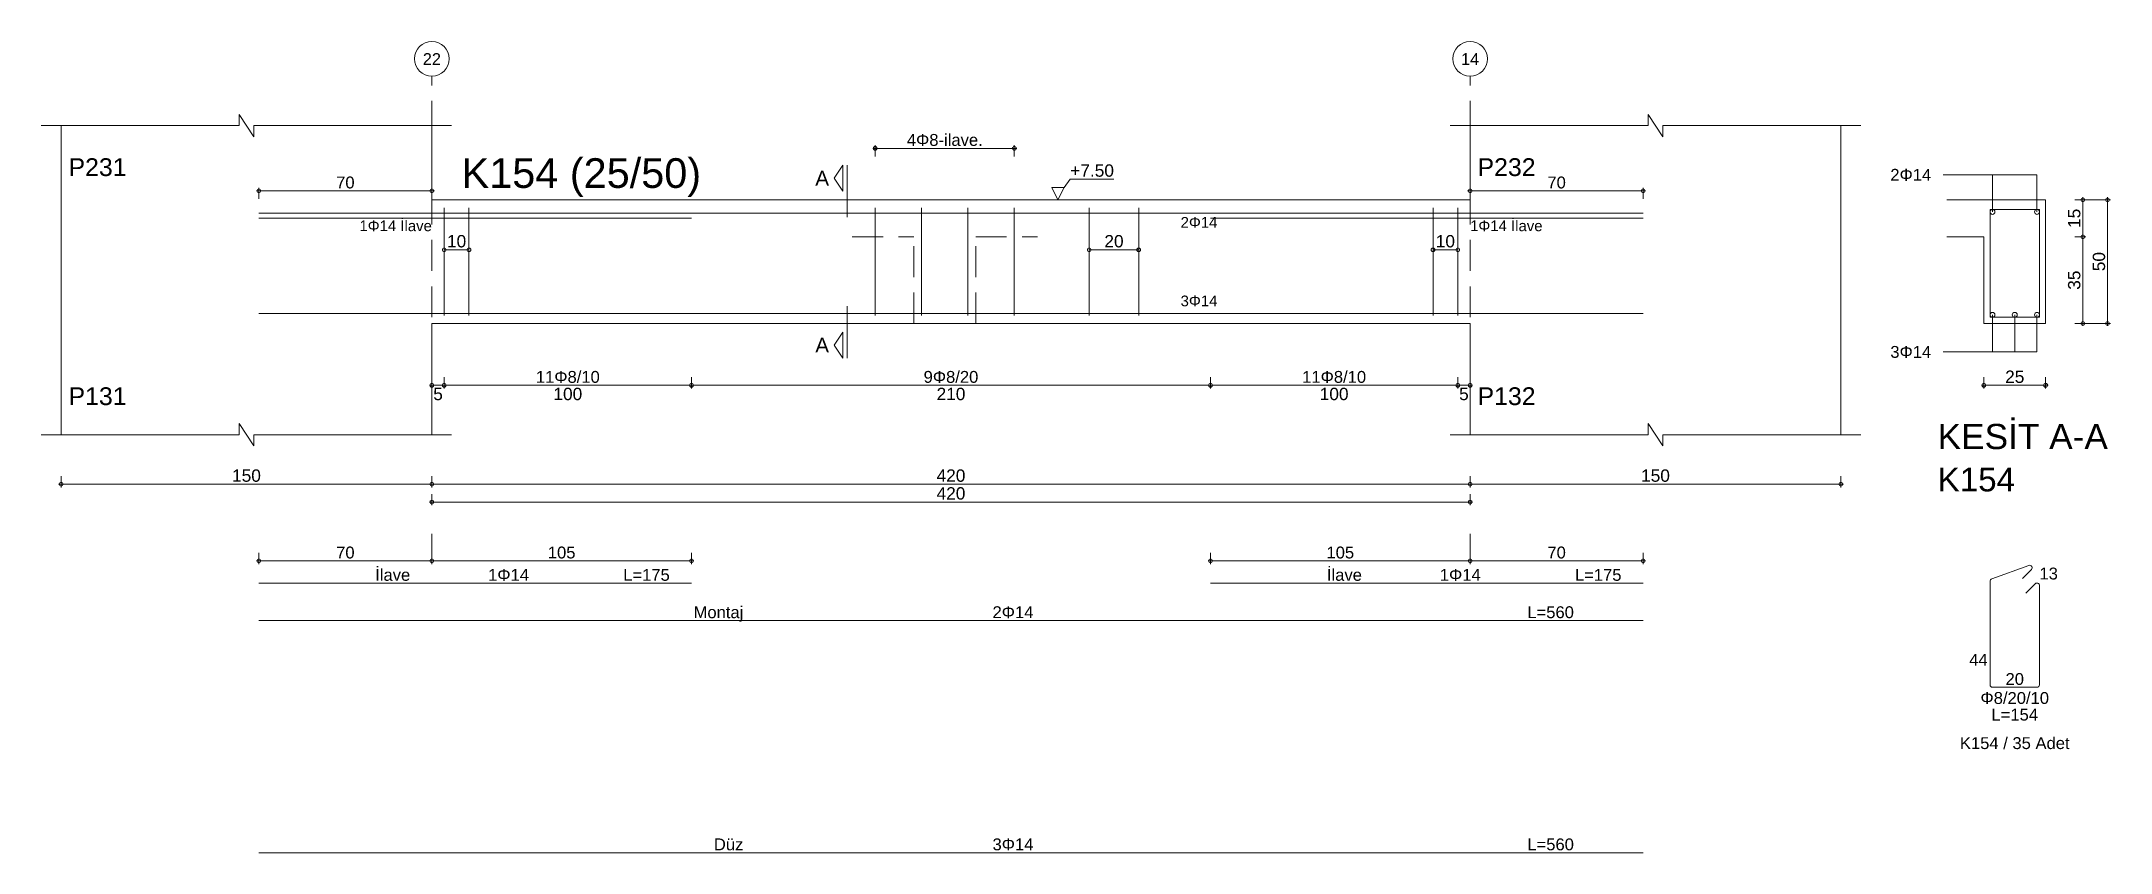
# Model space of a CAD drawing. Header units: millimetres. Extents: x 23801 to 80069, y 9628 to 14137.
# Drawn here: x 45924 to 47180, y 10254 to 10746 of the extents above; entities that cross this region are included whole.
import ezdxf

# ---------------------------------------------------------------- set-up
doc = ezdxf.new("R2010")
doc.units = ezdxf.units.MM
for name, pattern in [('DASHDOT2', [12.7, 6.35, -3.175, 0, -3.175]), ('DASHED4', [18.75, 12.5, -6.25]), ('HIDDEN2', [18.75, 12.5, -6.25])]:
    doc.linetypes.add(name, pattern=pattern)
doc.layers.add('aks', color=251, linetype='DASHDOT2', lineweight=35)
for name, color, linetype in [('Donatı Topl. Uzun. Yazısı', 7, 'Continuous'), ('Donatı Uz. Yazısı', 7, 'Continuous'), ('Donatı Yazısı', 7, 'Continuous'), ('Donatı Çizgisi', 7, 'Continuous'), ('Kiriş', 7, 'Continuous'), ('Standart', 7, 'Continuous'), ('Ölçülendirme', 7, 'Continuous')]:
    doc.layers.add(name, color=color, linetype=linetype)
doc.styles.add('arial_1_18', font='arial.ttf', dxfattribs={"height": 0.2})

# ---------------------------------------------------------------- blocks, each defined once
blk = doc.blocks.new('IDE475Entity7417')
at = {"layer": 'aks', "color": 30, "linetype": 'DASHED4', "lineweight": 5}
for points in [[(25941.43, 2016.8), (25941.43, 2151.8)], [(26361.43, 2016.8), (26361.43, 2151.8)], [(25941.43, 1955.8), (25941.43, 1966.8)], [(26361.43, 1955.8), (26361.43, 1966.8)]]:
    blk.add_lwpolyline(points, dxfattribs=at)
at = {"layer": 'aks', "color": 1, "linetype": 'Continuous', "lineweight": 5}
for centre in [(25941.43, 2158.8), (26361.43, 2158.8)]:
    blk.add_circle(centre, 7, dxfattribs=at)
at = {"layer": 'Donatı Çizgisi', "color": 5, "linetype": 'Continuous', "lineweight": 5}
for points in [[(25871.43, 2096.4), (26431.43, 2096.4)], [(25871.43, 2094.4), (26046.43, 2094.4)], [(25946.43, 2055), (25946.43, 2098.6)], [(25956.43, 2055), (25956.43, 2098.6)], [(26120.8, 2055), (26120.8, 2098.6)], [(26139.55, 2055), (26139.55, 2098.6)], [(26158.3, 2055), (26158.3, 2098.6)], [(26177.05, 2055), (26177.05, 2098.6)], [(26207.36, 2055), (26207.36, 2098.6)], [(26227.36, 2055), (26227.36, 2098.6)], [(26256.43, 2094.4), (26431.43, 2094.4)], [(26346.43, 2055), (26346.43, 2098.6)], [(26356.43, 2055), (26356.43, 2098.6)], [(26571.76, 2054.3), (26571.76, 2097.9)], [(26571.76, 2097.9), (26591.76, 2097.9)], [(26591.76, 2054.3), (26591.76, 2097.9)], [(25871.43, 2055.8), (26431.43, 2055.8)], [(26571.76, 2054.3), (26591.76, 2054.3)], [(26572.43, 1948.54), (26587.44, 1954.01)], [(26584.87, 1948.69), (26588.51, 1952.33)], [(25871.43, 1946.8), (26046.43, 1946.8)], [(26256.43, 1946.8), (26431.43, 1946.8)], [(26571.76, 1905.72), (26571.76, 1947.59)], [(26586.25, 1942.78), (26590.02, 1946.56)], [(26591.76, 1905.72), (26591.76, 1945.84)], [(25871.43, 1931.7), (26431.43, 1931.7)], [(26572.78, 1904.7), (26590.74, 1904.7)], [(25871.43, 1837.85), (26431.43, 1837.85)]]:
    blk.add_lwpolyline(points, dxfattribs=at)
for centre in [(26572.76, 2096.9), (26590.76, 2096.9), (26572.76, 2055.3), (26581.76, 2055.3), (26590.76, 2055.3)]:
    blk.add_circle(centre, 1, dxfattribs=at)
for centre, start, end in [((26587.79, 1953.05), 315, 110), ((26572.78, 1947.59), 110, 180), ((26590.74, 1945.84), 0, 135), ((26572.78, 1905.72), 180, 270), ((26590.74, 1905.72), 270, 0)]:
    blk.add_arc(centre, 1.02, start, end, dxfattribs=at)
at = {"layer": 'Kiriş', "color": 1, "linetype": 'Continuous', "lineweight": 5}
for points in [[(25863.43, 2131.8), (25863.43, 2136.3)], [(25869.43, 2127.3), (25863.43, 2136.3)], [(26433.43, 2131.8), (26433.43, 2136.3)], [(26439.43, 2127.3), (26433.43, 2136.3)], [(25783.43, 2131.8), (25863.43, 2131.8)], [(25791.43, 2006.8), (25791.43, 2131.8)], [(25869.43, 2127.3), (25869.43, 2131.8)], [(25869.43, 2131.8), (25949.43, 2131.8)], [(25941.43, 2101.8), (25941.43, 2131.8)], [(26353.43, 2131.8), (26433.43, 2131.8)], [(26361.43, 2101.8), (26361.43, 2131.8)], [(26439.43, 2131.8), (26519.43, 2131.8)], [(26439.43, 2127.3), (26439.43, 2131.8)], [(26511.43, 2006.8), (26511.43, 2131.8)], [(25941.43, 2101.8), (26361.43, 2101.8)], [(26554.26, 2101.8), (26594.26, 2101.8)], [(26594.26, 2051.8), (26594.26, 2101.8)], [(26554.26, 2086.8), (26569.26, 2086.8)], [(26569.26, 2051.8), (26569.26, 2086.8)], [(25941.43, 2051.8), (26361.43, 2051.8)], [(25941.43, 2006.8), (25941.43, 2051.8)], [(26361.43, 2006.8), (26361.43, 2051.8)], [(26569.26, 2051.8), (26594.26, 2051.8)], [(25869.43, 2002.3), (25863.43, 2011.3)], [(25863.43, 2006.8), (25863.43, 2011.3)], [(26439.43, 2002.3), (26433.43, 2011.3)], [(26433.43, 2006.8), (26433.43, 2011.3)], [(25783.43, 2006.8), (25863.43, 2006.8)], [(25869.43, 2006.8), (25949.43, 2006.8)], [(25869.43, 2002.3), (25869.43, 2006.8)], [(26353.43, 2006.8), (26433.43, 2006.8)], [(26439.43, 2006.8), (26519.43, 2006.8)], [(26439.43, 2002.3), (26439.43, 2006.8)]]:
    blk.add_lwpolyline(points, dxfattribs=at)
at = {"layer": 'Ölçülendirme', "color": 1, "linetype": 'Continuous', "lineweight": 5}
for points in [[(26119.8, 2122.6), (26178.05, 2122.6)], [(26120.8, 2119.35), (26120.8, 2123.85)], [(26177.05, 2119.35), (26177.05, 2123.85)], [(26104.18, 2110.55), (26107.68, 2115.8)], [(26107.68, 2105.3), (26104.18, 2110.55)], [(26107.68, 2105.3), (26107.68, 2115.8)], [(26109.43, 2094.8), (26109.43, 2115.8)], [(26197.18, 2106.8), (26199.68, 2110.13)], [(26199.68, 2110.13), (26217.35, 2110.13)], [(26552.76, 2111.9), (26590.76, 2111.9)], [(26572.76, 2096.9), (26572.76, 2111.9)], [(26590.76, 2096.9), (26590.76, 2111.9)], [(25870.43, 2105.4), (25942.43, 2105.4)], [(25871.43, 2102.15), (25871.43, 2106.65)], [(25941.43, 2102.15), (25941.43, 2106.65)], [(26194.68, 2101.8), (26192.18, 2106.8)], [(26192.18, 2106.8), (26197.18, 2106.8)], [(26197.18, 2106.8), (26194.68, 2101.8)], [(26194.68, 2101.8), (26194.68, 2101.8)], [(26360.43, 2105.4), (26432.43, 2105.4)], [(26361.43, 2102.15), (26361.43, 2106.65)], [(26431.43, 2102.15), (26431.43, 2106.65)], [(26606.01, 2101.8), (26620.51, 2101.8)], [(26609.26, 2050.8), (26609.26, 2102.8)], [(26619.26, 2050.8), (26619.26, 2102.8)], [(26606.01, 2086.8), (26610.51, 2086.8)], [(25946.43, 2081.6), (25956.43, 2081.6)], [(26207.36, 2081.6), (26227.36, 2081.6)], [(26346.43, 2081.6), (26356.43, 2081.6)], [(26109.43, 2037.8), (26109.43, 2058.8)], [(26572.76, 2040.3), (26572.76, 2055.3)], [(26581.76, 2040.3), (26581.76, 2055.3)], [(26590.76, 2040.3), (26590.76, 2055.3)], [(26606.01, 2051.8), (26620.51, 2051.8)], [(26104.18, 2043.05), (26107.68, 2048.3)], [(26107.68, 2037.8), (26104.18, 2043.05)], [(26107.68, 2037.8), (26107.68, 2048.3)], [(26552.76, 2040.3), (26590.76, 2040.3)], [(25940.43, 2026.8), (26362.43, 2026.8)], [(25941.43, 2025.55), (25941.43, 2030.05)], [(25946.43, 2025.55), (25946.43, 2030.05)], [(26046.43, 2025.55), (26046.43, 2030.05)], [(26256.43, 2025.55), (26256.43, 2030.05)], [(26356.43, 2025.55), (26356.43, 2030.05)], [(26361.43, 2025.55), (26361.43, 2030.05)], [(26568.26, 2026.8), (26595.26, 2026.8)], [(26569.26, 2025.55), (26569.26, 2030.05)], [(26594.26, 2025.55), (26594.26, 2030.05)], [(25790.43, 1986.8), (26512.43, 1986.8)], [(25791.43, 1985.55), (25791.43, 1990.05)], [(25941.43, 1985.55), (25941.43, 1990.05)], [(26361.43, 1985.55), (26361.43, 1990.05)], [(26511.43, 1985.55), (26511.43, 1990.05)], [(25940.43, 1979.6), (26362.43, 1979.6)], [(25941.43, 1978.35), (25941.43, 1982.85)], [(26361.43, 1978.35), (26361.43, 1982.85)], [(25871.43, 1954.55), (25871.43, 1959.05)], [(25941.43, 1954.55), (25941.43, 1959.05)], [(25941.43, 1954.55), (25941.43, 1959.05)], [(26046.43, 1954.55), (26046.43, 1959.05)], [(26256.43, 1954.55), (26256.43, 1959.05)], [(26361.43, 1954.55), (26361.43, 1959.05)], [(26361.43, 1954.55), (26361.43, 1959.05)], [(26431.43, 1954.55), (26431.43, 1959.05)], [(25870.43, 1955.8), (25942.43, 1955.8)], [(25940.43, 1955.8), (26047.43, 1955.8)], [(26255.43, 1955.8), (26362.43, 1955.8)], [(26360.43, 1955.8), (26432.43, 1955.8)]]:
    blk.add_lwpolyline(points, dxfattribs=at)
at = {"layer": 'Ölçülendirme', "color": 1, "linetype": 'HIDDEN2', "lineweight": 5}
for points in [[(26111.43, 2101.8), (26186.43, 2101.8)], [(26111.43, 2086.8), (26136.43, 2086.8)], [(26136.43, 2051.8), (26136.43, 2086.8)], [(26161.43, 2051.8), (26161.43, 2086.8)], [(26161.43, 2086.8), (26186.43, 2086.8)], [(26136.43, 2051.8), (26161.43, 2051.8)]]:
    blk.add_lwpolyline(points, dxfattribs=at)
at = {"layer": 'Ölçülendirme', "color": 1, "linetype": 'Continuous', "lineweight": 5}
for centre in [(26120.8, 2122.6), (26177.05, 2122.6), (25871.43, 2105.4), (25941.43, 2105.4), (26361.43, 2105.4), (26431.43, 2105.4), (26609.26, 2101.8), (26619.26, 2101.8), (26609.26, 2086.8), (25946.43, 2081.6), (25956.43, 2081.6), (26207.36, 2081.6), (26227.36, 2081.6), (26346.43, 2081.6), (26356.43, 2081.6), (26609.26, 2051.8), (26619.26, 2051.8), (25941.43, 2026.8), (25946.43, 2026.8), (25946.43, 2026.8), (26046.43, 2026.8), (26046.43, 2026.8), (26256.43, 2026.8), (26256.43, 2026.8), (26356.43, 2026.8), (26356.43, 2026.8), (26361.43, 2026.8), (26569.26, 2026.8), (26594.26, 2026.8), (25791.43, 1986.8), (25941.43, 1986.8), (25941.43, 1986.8), (26361.43, 1986.8), (26361.43, 1986.8), (26511.43, 1986.8), (25941.43, 1979.6), (26361.43, 1979.6), (25871.43, 1955.8), (25941.43, 1955.8), (25941.43, 1955.8), (26046.43, 1955.8), (26256.43, 1955.8), (26361.43, 1955.8), (26361.43, 1955.8), (26431.43, 1955.8)]:
    blk.add_circle(centre, 0.75, dxfattribs=at)
at = {"layer": 'aks', "color": 1, "linetype": 'Continuous', "lineweight": 5, "style": 'arial_1_18'}
for s, p in [('22', (25937.76, 2156.36)), ('14', (26357.76, 2156.36))]:
    blk.add_text(s, height=4.725, dxfattribs=at).set_placement(p)
at = {"layer": 'Donatı Topl. Uzun. Yazısı', "color": 1, "linetype": 'Continuous', "lineweight": 5, "style": 'arial_1_18'}
for s, p in [('L=175', (26018.84, 1947.76)), ('L=175', (26403.84, 1947.76)), ('L=560', (26384.59, 1932.66)), ('L=154', (26572.34, 1891.26)), ('L=560', (26384.59, 1838.81))]:
    blk.add_text(s, height=4.8, dxfattribs=at).set_placement(p)
at = {"layer": 'Donatı Uz. Yazısı', "color": 1, "linetype": 'Continuous', "lineweight": 5, "style": 'arial_1_18'}
for s, p in [('13', (26591.76, 1948.3)), ('44', (26563.34, 1913.42)), ('20', (26578.03, 1905.66))]:
    blk.add_text(s, height=4.8, dxfattribs=at).set_placement(p)
at = {"layer": 'Donatı Yazısı', "color": 5, "linetype": 'Continuous', "lineweight": 5, "style": 'arial_1_18'}
for s, height, p in [('2Φ14', 4.8, (26531.43, 2109.5)), ('1Φ14 İlave', 4.32, (25912.12, 2089.12)), ('1Φ14 İlave', 4.32, (26361.43, 2089.12)), ('3Φ14', 4.8, (26531.43, 2037.9)), ('1Φ14', 4.8, (25964.18, 1947.76)), ('1Φ14', 4.8, (26349.18, 1947.76)), ('2Φ14', 4.8, (26168.23, 1932.66)), ('Φ8/20/10', 4.8, (26567.9, 1897.98)), ('K154 / 35 Adet', 4.8, (26559.58, 1879.74)), ('3Φ14', 4.8, (26168.23, 1838.81))]:
    blk.add_text(s, height=height, dxfattribs=at).set_placement(p)
for s, p in [('2Φ14', (26244.32, 2090.52)), ('3Φ14', (26244.32, 2058.76))]:
    blk.add_text(s, height=4.32, rotation=360, dxfattribs=at).set_placement(p)
at = {"layer": 'Donatı Yazısı', "color": 1, "linetype": 'Continuous', "lineweight": 5, "style": 'arial_1_18'}
for s, p in [('İlave', (25918.51, 1947.76)), ('İlave', (26303.51, 1947.76)), ('Montaj', (26047.3, 1932.66)), ('Düz', (26055.51, 1838.81))]:
    blk.add_text(s, height=4.8, dxfattribs=at).set_placement(p)
at = {"layer": 'Kiriş', "color": 1, "linetype": 'Continuous', "lineweight": 5, "style": 'arial_1_18'}
for s, height, p in [('P231', 7.2, (25794.43, 2111.4)), ('K154 (25/50)', 12, (25953.43, 2106.6)), ('P232', 7.2, (26364.43, 2111.4)), ('P131', 7.2, (25794.43, 2018.8)), ('P132', 7.2, (26364.43, 2018.8)), ('KESİT A-A', 10.2, (26550.56, 2001)), ('K154', 9.6, (26550.56, 1983.92))]:
    blk.add_text(s, height=height, dxfattribs=at).set_placement(p)
at = {"layer": 'Ölçülendirme', "color": 5, "linetype": 'Continuous', "lineweight": 5, "style": 'arial_1_18'}
for s, p in [('4Φ8-ilave.', (26133.58, 2123.6)), ('11Φ8/10', (25983.5, 2027.8)), ('9Φ8/20', (26140.36, 2027.8)), ('11Φ8/10', (26293.5, 2027.8)), ('70', (25902.7, 1956.8)), ('105', (25988.33, 1956.8)), ('105', (26303.33, 1956.8)), ('70', (26392.7, 1956.8))]:
    blk.add_text(s, height=4.8, dxfattribs=at).set_placement(p)
at = {"layer": 'Ölçülendirme', "color": 1, "linetype": 'Continuous', "lineweight": 5, "style": 'arial_1_18'}
for s, height, p in [('70', 4.8, (25902.7, 2106.4)), ('A', 5.95, (26096.54, 2107.57)), ('+7.50', 5, (26199.68, 2111.13)), ('70', 4.8, (26392.7, 2106.4)), ('A', 5.95, (26096.54, 2040.07)), ('5', 5, (25941.98, 2020.8)), ('100', 5, (25990.6, 2020.8)), ('210', 5, (26145.6, 2020.8)), ('100', 5, (26300.6, 2020.8)), ('5', 5, (26356.98, 2020.8)), ('25', 5, (26577.88, 2027.76)), ('150', 5, (25860.6, 1987.8)), ('420', 5, (26145.6, 1987.8)), ('150', 5, (26430.6, 1987.8)), ('420', 5, (26145.6, 1980.6))]:
    blk.add_text(s, height=height, dxfattribs=at).set_placement(p)
for s, rotation, p in [('15', 90, (26608.3, 2090.42)), ('10', 360, (25947.54, 2082.56)), ('20', 360, (26213.48, 2082.56)), ('10', 360, (26347.54, 2082.56)), ('50', 90, (26618.3, 2072.92)), ('35', 90, (26608.3, 2065.42))]:
    blk.add_text(s, height=5, rotation=rotation, dxfattribs=at).set_placement(p)

msp = doc.modelspace()

# ---------------------------------------------------------------- block references
at = {"layer": 'Standart', "xscale": 1.5, "yscale": 1.5, "zscale": 1.5}
msp.add_blockref('IDE475Entity7417', (7249, 7496.9), dxfattribs=at)

doc.saveas('drawing.dxf')
